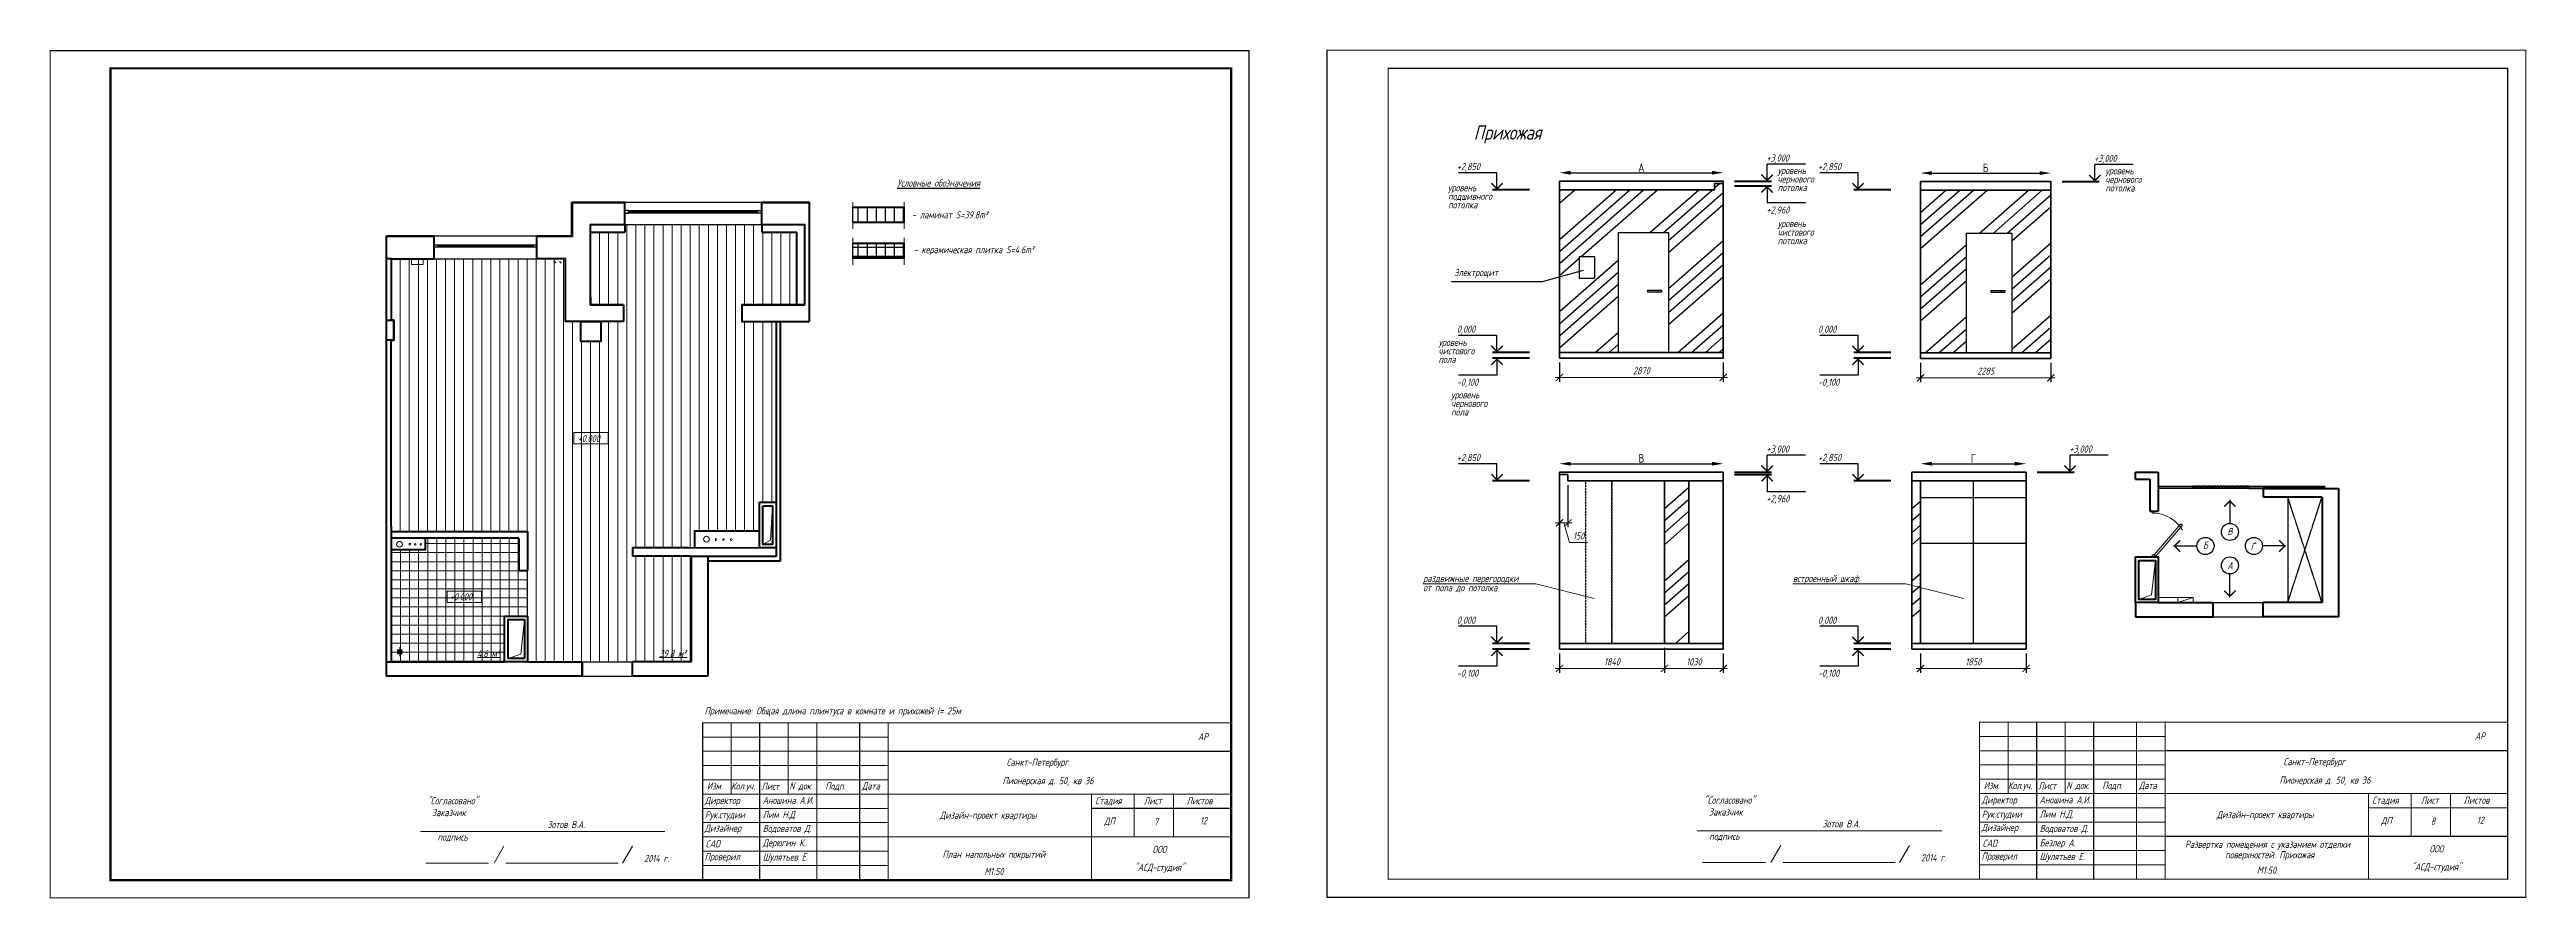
# Model space of a CAD drawing. Header units: millimetres. Extents: x 653176 to 972033, y 753746 to 925850.
# Drawn here: x 832256 to 875644, y 780229 to 795109 of the extents above; entities that cross this region are included whole.
import ezdxf
from ezdxf.enums import TextEntityAlignment as Align

# ---------------------------------------------------------------- set-up
doc = ezdxf.new("R2010")
doc.units = ezdxf.units.MM
doc.header["$LTSCALE"] = 10
for name, pattern in [('HIDDEN', [0.375, 0.25, -0.125]), ('HIDDEN2', [0.1875, 0.125, -0.0625]), ('Воздушная', [3.96875, 2.38125, -1.5875])]:
    doc.linetypes.add(name, pattern=pattern)
doc.layers.get('0').update_dxf_attribs({"color": 65, "lineweight": 25})
for name, color, linetype, lineweight in [('A-FLOR-OVHD', 8, 'Воздушная', 18), ('AL', 7, 'Continuous', 30), ('stamp', 253, 'Continuous', 18), ('wall', 95, 'Continuous', 60), ('двери', 202, 'Continuous', 9), ('МЕБ', 255, 'Continuous', 20), ('мебель_Ном_пера__1_Pen_No__1', 7, 'Continuous', 13), ('проем', 252, 'Continuous', 13), ('размh150', 7, 'Continuous', 9), ('размеры', 250, 'Continuous', 0), ('Стены', 7, 'Continuous', 25), ('Текст', 132, 'Continuous', 25), ('ТЕКСТ1', 90, 'Continuous', 25), ('штрих', 22, 'Continuous', 0)]:
    doc.layers.add(name, color=color, linetype=linetype, lineweight=lineweight)
doc.layers.add('Mebel', color=7, linetype='Continuous')
doc.layers.add('Мебель', color=7, linetype='Continuous')
doc.styles.add('ISOCP', font='isocp')
doc.styles.add('ГОСТ тип А', font='gost_a.shx', dxfattribs={"oblique": 15, "height": 125})
doc.dimstyles.new('T30-90', dxfattribs={"dimtxt": 90, "dimasz": 200, "dimexe": 30, "dimexo": 0, "dimgap": 15, "dimtad": 1, "dimdec": 0, "dimzin": 12, "dimdsep": 46, "dimtxsty": 'ISOCP', "dimcen": 0, "dimse1": 1, "dimse2": 1, "dimclrt": 5, "dimadec": 0, "dimazin": 0, "dimtfac": 1.666667, "dimtdec": 0, "dimtmove": 0, "dimatfit": 3, "dimldrblk": 'ARCHTICK', "dimfxl": 1, "dimtolj": 1, "dimtzin": 4, "dimarcsym": 0})
doc.dimstyles.new('ГОСТ тип А', dxfattribs={"dimtxt": 125, "dimasz": 125, "dimexe": 75, "dimexo": 75, "dimgap": 50, "dimtad": 1, "dimdec": 0, "dimrnd": 5, "dimtxsty": 'ГОСТ тип А', "dimblk": 'ARCHTICK', "dimcen": 50, "dimdle": 75, "dimadec": 0, "dimazin": 0, "dimtfac": 1, "dimtdec": 0, "dimtmove": 1, "dimatfit": 2, "dimfxl": 1, "dimlwd": 9, "dimarcsym": 0})

msp = doc.modelspace()

# ---------------------------------------------------------------- texts
at = {"layer": 'stamp', "style": 'ГОСТ тип А', "oblique": 15}
for s, p in [('раздвижные перегородки', (856316.5, 785776.1)), ('встроенный шкаф', (862793.8, 785776.1)), ('от пола до потолка', (856316.5, 785613.8)), ('Директор', (843734.6, 781884.1)), ('Изм.', (843770.5, 782139.1)), ('Кол.уч.', (844195, 782139.1)), ('Лист', (844724.2, 782133)), ('N док.', (845214.6, 782139.1)), ('Подп.', (845845.5, 782139.1)), ('Дата', (846486.1, 782139.1)), ('Стадия', (850574.4, 781879.1)), ('Лист', (851425.5, 781879.1)), ('Листов', (852173, 781879.1)), ('Директор', (866102.9, 781894.1)), ('Изм.', (866138.8, 782149.1)), ('Кол.уч.', (866563.3, 782149.1)), ('Лист', (867092.5, 782143)), ('N док.', (867583, 782149.1)), ('Подп.', (868213.8, 782149.1)), ('Дата', (868854.4, 782149.1)), ('Стадия', (872942.7, 781889.1)), ('Лист', (873793.8, 781889.1)), ('Листов', (874541.3, 781889.1)), ('Дизайнер', (843730.4, 781399.7)), ('Рук.студии', (843734.6, 781634.1)), ('Лим Н.Д.', (844745.8, 781636.5)), ('Водоватов Д.', (844748.5, 781393.3)), ('Дизайнер', (866098.8, 781409.7)), ('Рук.студии', (866102.9, 781644.1)), ('Лим Н.Д.', (867114.1, 781646.5)), ('Водоватов Д.', (867116.8, 781393.3)), ('подпись', (839051.1, 781243.7)), ('Проверил', (843730.4, 780899.7)), ('CAD', (843745.2, 781125.8)), ('Дерюгин К.', (844748.5, 781143.3)), ('Шулятьев Е.', (844748.5, 780893.3)), ('подпись', (861327.4, 781256.5)), ('Проверил', (866098.8, 780909.7)), ('CAD', (866113.5, 781135.8)), ('Безлер А.', (867116.8, 781143.3)), ('Шулятьев Е.', (867116.8, 780903.3))]:
    msp.add_text(s, height=125, dxfattribs=at).set_placement(p)
for s, p in [('АР', (852461.2, 783066.3)), ('АР', (874829.5, 783076.3)), ('Пионерская д. 50, кв 36 ', (849779, 782278)), ('Санкт-Петербург', (849560.8, 782601.3)), ('Пионерская д. 50, кв 36 ', (872147.3, 782288)), ('Санкт-Петербург', (871929.1, 782611.3)), ('ДП', (850823.5, 781573.3)), ('7', (851638.5, 781573.3)), ('12', (852467.5, 781591.5)), ('ДП', (873191.8, 781583.3)), ('8', (874006.8, 781583.3)), ('12', (874835.8, 781601.5))]:
    msp.add_text(s, height=125, dxfattribs=at).set_placement(p, align=Align.MIDDLE)
at = {"layer": 'stamp', "lineweight": 25, "style": 'ГОСТ тип А', "oblique": 15}
for p in [(844745.8, 781886.5), (867114.1, 781896.5)]:
    msp.add_text('Аношина А.И.', height=125, dxfattribs=at).set_placement(p)
at = {"layer": 'stamp', "style": 'ГОСТ тип А', "oblique": 15}
for s, p in [('Дизайн-проект квартиры', (848698.2, 781626.6)), ('Дизайн-проект квартиры', (871066.5, 781636.6)), ('План напольных покрытий', (848797.3, 780941.3)), ('ООО', (851698.5, 781027)), ('ООО', (851698.5, 781027)), ('Развертка помещения с указанием отделки', (871108.7, 781116.2)), (' поверхностей. Прихожая', (871113.7, 780932.7)), ('ООО', (874066.8, 781037)), ('ООО', (874066.8, 781037)), ('М1:50', (848797.3, 780639.4)), ('"АСД-студия"', (851698.5, 780712)), ('"АСД-студия"', (851698.5, 780712)), ('М1:50', (871089.6, 780661.5)), ('"АСД-студия"', (874066.8, 780722)), ('"АСД-студия"', (874066.8, 780722))]:
    msp.add_text(s, height=125, dxfattribs=at).set_placement(p, align=Align.CENTER)
at = {"layer": 'размh150', "style": 'ГОСТ тип А', "oblique": 15}
for s, p in [('+0.000', (841506.9, 788228.2)), ('+0.000', (839266.4, 785455.3)), ('4.6 м²', (839747.1, 784459.8)), ('39.8 м²', (842937.1, 784459.8)), ('Примечание: Общая длина плинтуса в комнате и прихожей l= 25м', (843729.3, 783455.7))]:
    msp.add_text(s, height=125, dxfattribs=at).set_placement(p)
at = {"layer": 'размеры', "linetype": 'Continuous', "lineweight": 25, "style": 'ГОСТ тип А', "oblique": 15}
for s, p in [('+3,000', (862329.8, 793144.4)), ('+3,000', (868070.4, 793137.9)), ('+2,850', (856907.7, 792994.4)), ('+2,850', (863233.4, 792994.4)), ('+2,960', (862329.8, 792234.4)), ('0,000', (856907.7, 790144.4)), ('0,000', (863233.4, 790144.4)), ('-0,100', (856907.7, 789214.4)), ('-0,100', (863233.4, 789214.4)), ('+2,850', (856907.7, 787894.4)), ('+3,000', (862329.8, 788044.4)), ('+2,850', (863233.4, 787894.4)), ('+3,000', (867635.4, 788044.4)), ('+2,960', (862329.8, 787174.4)), ('0,000', (856907.7, 785044.4)), ('0,000', (863233.4, 785044.4)), ('-0,100', (856907.7, 784114.4)), ('-0,100', (863233.4, 784114.4))]:
    msp.add_text(s, height=125, dxfattribs=at).set_placement(p)
at = {"layer": 'размеры', "color": 7, "lineweight": 25, "char_height": 125, "attachment_point": 1, "style": 'ГОСТ тип А'}
for s, insert in [('В', (870405.9, 786724.3)), ('Б', (869978.1, 786485.4)), ('Г', (870812.9, 786462.9)), ('А', (870405.9, 786126.7))]:
    msp.add_mtext_dynamic_manual_height_columns(s, width=247.374, gutter_width=625, heights=[0], dxfattribs=dict(at, insert=insert))
at = {"layer": 'Стены', "lineweight": 25, "attachment_point": 1, "style": 'ГОСТ тип А'}
for s, insert, char_height in [('Прихожая', (857203.8, 793779.1), 250), ('уровень', (856753.8, 792749.1), 125), ('уровень', (862527.2, 793051.8), 125), ('потолка', (862527.2, 792751.8), 125), ('чернового', (862527.2, 792901.8), 125), ('уровень', (868267.8, 793045.3), 125), ('потолка', (868267.8, 792745.3), 125), ('чернового', (868267.8, 792895.3), 125), ('подшивного', (856753.8, 792599.1), 125), ('потолка', (856753.8, 792449.1), 125), ('уровень', (862527.2, 792120.7), 125), ('чистового ', (862527.2, 791970.7), 125), ('потолка', (862527.2, 791820.7), 125), ('Электрощит', (856859.1, 791262.2), 125), ('уровень', (856585.3, 790040.4), 125), ('пола', (856585.3, 789740.4), 125), ('чистового', (856585.3, 789890.4), 125), ('уровень', (856806.7, 789118.9), 125), ('чернового', (856806.7, 788968.9), 125), ('пола', (856806.7, 788818.9), 125)]:
    msp.add_mtext_dynamic_manual_height_columns(s, width=5158.841, gutter_width=750, heights=[0], dxfattribs=dict(at, insert=insert, char_height=char_height))
at = {"layer": 'Текст', "ltscale": 200, "char_height": 125, "attachment_point": 5, "style": 'ГОСТ тип А'}
for s, insert in [('  "Согласовано"\\PЗаказчик\\P                                               ^I^I^I^I^I^I^I^I       Зотов В.А.', (839250.1, 781734.2)), ('  "Согласовано"\\PЗаказчик\\P                                            ^I^I^I^I^I^I^I^I^I        Зотов В.А.', (861618.4, 781745.3)), ('{\\Fgost_a|c238;20}14{\\Fgost_a|c238; }г{\\Fgost_a|c238;.}', (842890.2, 780932.5)), ('{\\Fgost_a|c238;20}14{\\Fgost_a|c238; }г{\\Fgost_a|c238;.}', (865258.5, 780942.5))]:
    msp.add_mtext(s, dxfattribs=dict(at, insert=insert))
at = {"layer": 'ТЕКСТ1', "ltscale": 200, "char_height": 125, "attachment_point": 5, "style": 'ГОСТ тип А'}
for s, insert in [('{\\LУсловные обозначения}', (847829.6, 792769)), ('- ламинат S=39.8m²', (848024, 792211)), ('- керамическая плитка S=4.6m²', (848442.9, 791584.4))]:
    msp.add_mtext(s, dxfattribs=dict(at, insert=insert))

# ---------------------------------------------------------------- blocks, each defined once
blk = doc.blocks.new('трубы')
at = {"layer": 'проем'}
for centre, radius in [((360852, 904012), 50), ((366230, 904101), 50), ((366396, 904094), 16), ((366526, 904094), 12.5), ((366664, 904094), 16)]:
    blk.add_circle(centre, radius, dxfattribs=at)
blk = doc.blocks.new('дверь')
at = {"layer": 'двери'}
for points in [[(563764, 910696), (563734, 910696), (563734, 910661), (563764, 910661)], [(564498, 910655), (563953, 910190), (563977, 910163), (564521, 910628)], [(564534, 910691), (564498, 910691), (564498, 910655), (564534, 910655)]]:
    blk.add_lwpolyline(points, close=True, dxfattribs=at)
blk.add_arc((564389, 910696), 626, 183.2052, 238.7851, dxfattribs=at)
blk = doc.blocks.new('_ARCHTICK')
at = {"color": 0, "linetype": 'ByBlock', "ltscale": 50, "const_width": 0.15}
blk.add_lwpolyline([(-0.5, -0.5), (0.5, 0.5)], dxfattribs=at)
blk = doc.blocks.new('*D760')
at = {"layer": 'Defpoints', "color": 0, "lineweight": 90, "transparency": 16777216}
for p in [(865029, 784599), (866879, 784599), (866879, 784261)]:
    blk.add_point(p, dxfattribs=at)
at = {"layer": 'размh150', "color": 0, "lineweight": -2, "transparency": 16777216}
for p, q in [((865029, 784524), (865029, 784186)), ((866879, 784524), (866879, 784186))]:
    blk.add_line(p, q, dxfattribs=at)
at = {"layer": 'размh150', "color": 0, "lineweight": 9, "transparency": 16777216}
blk.add_line((864954, 784261), (866954, 784261), dxfattribs=at)
at = {"layer": 'размh150', "color": 0, "lineweight": 9, "transparency": 16777216, "xscale": 125, "yscale": 125, "zscale": 125, "rotation": 180}
blk.add_blockref('_ARCHTICK', (865029, 784261), dxfattribs=at)
at = {"layer": 'размh150', "color": 0, "lineweight": 9, "transparency": 16777216, "xscale": 125, "yscale": 125, "zscale": 125}
blk.add_blockref('_ARCHTICK', (866879, 784261), dxfattribs=at)
at = {"layer": 'размh150', "color": 0, "lineweight": 25, "transparency": 16777216, "insert": (865954, 784379), "char_height": 125, "attachment_point": 5, "style": 'ГОСТ тип А'}
blk.add_mtext('1850', dxfattribs=at)
blk = doc.blocks.new('*D761')
at = {"layer": 'Defpoints', "color": 0, "lineweight": 90, "transparency": 16777216}
for p in [(858704, 789699), (861574, 789699), (861574, 789361)]:
    blk.add_point(p, dxfattribs=at)
at = {"layer": 'размh150', "color": 0, "lineweight": 9, "transparency": 16777216}
blk.add_line((858629, 789361), (861649, 789361), dxfattribs=at)
at = {"layer": 'размh150', "color": 0, "lineweight": -2, "transparency": 16777216}
for p, q in [((858704, 789624), (858704, 789286)), ((861574, 789624), (861574, 789286))]:
    blk.add_line(p, q, dxfattribs=at)
at = {"layer": 'размh150', "color": 0, "lineweight": 9, "transparency": 16777216, "xscale": 125, "yscale": 125, "zscale": 125, "rotation": 180}
blk.add_blockref('_ARCHTICK', (858704, 789361), dxfattribs=at)
at = {"layer": 'размh150', "color": 0, "lineweight": 9, "transparency": 16777216, "xscale": 125, "yscale": 125, "zscale": 125}
blk.add_blockref('_ARCHTICK', (861574, 789361), dxfattribs=at)
at = {"layer": 'размh150', "color": 0, "lineweight": 25, "transparency": 16777216, "insert": (860139, 789479), "char_height": 125, "attachment_point": 5, "style": 'ГОСТ тип А'}
blk.add_mtext('2870', dxfattribs=at)
blk = doc.blocks.new('*D762')
at = {"layer": 'Defpoints', "color": 0, "lineweight": 90, "transparency": 16777216}
for p in [(865029, 789693), (867314, 789693), (867314, 789355)]:
    blk.add_point(p, dxfattribs=at)
at = {"layer": 'размh150', "color": 0, "lineweight": 9, "transparency": 16777216}
blk.add_line((864954, 789355), (867389, 789355), dxfattribs=at)
at = {"layer": 'размh150', "color": 0, "lineweight": -2, "transparency": 16777216}
for p, q in [((865029, 789618), (865029, 789280)), ((867314, 789618), (867314, 789280))]:
    blk.add_line(p, q, dxfattribs=at)
at = {"layer": 'размh150', "color": 0, "lineweight": 9, "transparency": 16777216, "xscale": 125, "yscale": 125, "zscale": 125, "rotation": 180}
blk.add_blockref('_ARCHTICK', (865029, 789355), dxfattribs=at)
at = {"layer": 'размh150', "color": 0, "lineweight": 9, "transparency": 16777216, "xscale": 125, "yscale": 125, "zscale": 125}
blk.add_blockref('_ARCHTICK', (867314, 789355), dxfattribs=at)
at = {"layer": 'размh150', "color": 0, "lineweight": 25, "transparency": 16777216, "insert": (866172, 789473), "char_height": 125, "attachment_point": 5, "style": 'ГОСТ тип А'}
blk.add_mtext('2285', dxfattribs=at)
blk = doc.blocks.new('*D763')
at = {"layer": 'Defpoints', "color": 0, "lineweight": 90, "transparency": 16777216}
for p in [(858704, 784599), (860544, 784699), (860544, 784261)]:
    blk.add_point(p, dxfattribs=at)
at = {"layer": 'размh150', "color": 0, "lineweight": -2, "transparency": 16777216}
for p, q in [((858704, 784524), (858704, 784186)), ((860544, 784624), (860544, 784186))]:
    blk.add_line(p, q, dxfattribs=at)
at = {"layer": 'размh150', "color": 0, "lineweight": 9, "transparency": 16777216}
blk.add_line((858629, 784261), (860619, 784261), dxfattribs=at)
at = {"layer": 'размh150', "color": 0, "lineweight": 9, "transparency": 16777216, "xscale": 125, "yscale": 125, "zscale": 125, "rotation": 180}
blk.add_blockref('_ARCHTICK', (858704, 784261), dxfattribs=at)
at = {"layer": 'размh150', "color": 0, "lineweight": 9, "transparency": 16777216, "xscale": 125, "yscale": 125, "zscale": 125}
blk.add_blockref('_ARCHTICK', (860544, 784261), dxfattribs=at)
at = {"layer": 'размh150', "color": 0, "lineweight": 25, "transparency": 16777216, "insert": (859624, 784379), "char_height": 125, "attachment_point": 5, "style": 'ГОСТ тип А'}
blk.add_mtext('1840', dxfattribs=at)
blk = doc.blocks.new('*D764')
at = {"layer": 'Defpoints', "color": 0, "lineweight": 90, "transparency": 16777216}
for p in [(860544, 784599), (861574, 784599), (861574, 784261)]:
    blk.add_point(p, dxfattribs=at)
at = {"layer": 'размh150', "color": 0, "lineweight": -2, "transparency": 16777216}
for p, q in [((860544, 784524), (860544, 784186)), ((861574, 784524), (861574, 784186))]:
    blk.add_line(p, q, dxfattribs=at)
at = {"layer": 'размh150', "color": 0, "lineweight": 9, "transparency": 16777216}
blk.add_line((860469, 784261), (861649, 784261), dxfattribs=at)
at = {"layer": 'размh150', "color": 0, "lineweight": 9, "transparency": 16777216, "xscale": 125, "yscale": 125, "zscale": 125, "rotation": 180}
blk.add_blockref('_ARCHTICK', (860544, 784261), dxfattribs=at)
at = {"layer": 'размh150', "color": 0, "lineweight": 9, "transparency": 16777216, "xscale": 125, "yscale": 125, "zscale": 125}
blk.add_blockref('_ARCHTICK', (861574, 784261), dxfattribs=at)
at = {"layer": 'размh150', "color": 0, "lineweight": 25, "transparency": 16777216, "insert": (861059, 784377), "char_height": 125, "attachment_point": 5, "style": 'ГОСТ тип А'}
blk.add_mtext('1030', dxfattribs=at)
blk = doc.blocks.new('*D743')
at = {"layer": 'Defpoints', "color": 0, "lineweight": 90, "transparency": 16777216}
for p in [(858704, 792799), (861574, 792949), (861574, 792799)]:
    blk.add_point(p, dxfattribs=at)
at = {"layer": 'размеры', "color": 0, "lineweight": -2, "transparency": 16777216}
blk.add_line((858904, 792949), (861374, 792949), dxfattribs=at)
at = {"layer": 'размеры', "color": 0, "lineweight": 90, "transparency": 16777216}
for points in [[(858904, 792983), (858904, 792916), (858704, 792949)], [(861374, 792983), (861374, 792916), (861574, 792949)]]:
    blk.add_solid(points, dxfattribs=at)
at = {"layer": 'размеры', "color": 7, "lineweight": 25, "transparency": 16777216, "insert": (860139, 793039), "char_height": 150, "attachment_point": 5, "style": 'ISOCP'}
blk.add_mtext('\\A1;{\\Fgost_a|c204;А}', dxfattribs=at)
blk = doc.blocks.new('*D744')
at = {"layer": 'Defpoints', "color": 0, "lineweight": 90, "transparency": 16777216}
for p in [(865029, 792793), (867314, 792943), (867314, 792793)]:
    blk.add_point(p, dxfattribs=at)
at = {"layer": 'размеры', "color": 0, "lineweight": -2, "transparency": 16777216}
blk.add_line((865229, 792943), (867114, 792943), dxfattribs=at)
at = {"layer": 'размеры', "color": 0, "lineweight": 90, "transparency": 16777216}
for points in [[(865229, 792976), (865229, 792910), (865029, 792943)], [(867114, 792976), (867114, 792910), (867314, 792943)]]:
    blk.add_solid(points, dxfattribs=at)
at = {"layer": 'размеры', "color": 7, "lineweight": 25, "transparency": 16777216, "insert": (866172, 793036), "char_height": 150, "attachment_point": 5, "style": 'ISOCP'}
blk.add_mtext('\\A1;{\\Fgost_a|c204;Б}', dxfattribs=at)
blk = doc.blocks.new('*D745')
at = {"layer": 'Defpoints', "color": 0, "lineweight": 90, "transparency": 16777216}
for p in [(865029, 787699), (866879, 787849), (866879, 787699)]:
    blk.add_point(p, dxfattribs=at)
at = {"layer": 'размеры', "color": 0, "lineweight": -2, "transparency": 16777216}
blk.add_line((865229, 787849), (866679, 787849), dxfattribs=at)
at = {"layer": 'размеры', "color": 0, "lineweight": 90, "transparency": 16777216}
for points in [[(865229, 787883), (865229, 787816), (865029, 787849)], [(866679, 787883), (866679, 787816), (866879, 787849)]]:
    blk.add_solid(points, dxfattribs=at)
at = {"layer": 'размеры', "color": 7, "lineweight": 25, "transparency": 16777216, "insert": (865954, 787939), "char_height": 150, "attachment_point": 5, "style": 'ISOCP'}
blk.add_mtext('\\A1;{\\Fgost_a|c204;Г}', dxfattribs=at)
blk = doc.blocks.new('*D746')
at = {"layer": 'Defpoints', "color": 0, "lineweight": 90, "transparency": 16777216}
for p in [(858704, 787699), (861574, 787849), (861574, 787699)]:
    blk.add_point(p, dxfattribs=at)
at = {"layer": 'размеры', "color": 0, "lineweight": -2, "transparency": 16777216}
blk.add_line((858904, 787849), (861374, 787849), dxfattribs=at)
at = {"layer": 'размеры', "color": 0, "lineweight": 90, "transparency": 16777216}
for points in [[(858904, 787883), (858904, 787816), (858704, 787849)], [(861374, 787883), (861374, 787816), (861574, 787849)]]:
    blk.add_solid(points, dxfattribs=at)
at = {"layer": 'размеры', "color": 7, "lineweight": 25, "transparency": 16777216, "insert": (860139, 787945), "char_height": 150, "attachment_point": 5, "style": 'ISOCP'}
blk.add_mtext('\\A1;{\\Fgost_a|c204;В}', dxfattribs=at)
blk = doc.blocks.new('*D774')
at = {"layer": 'Defpoints', "color": 0, "lineweight": 90, "transparency": 16777216}
for p in [(858704, 787549), (858854, 787549), (858704, 786813)]:
    blk.add_point(p, dxfattribs=at)
at = {"layer": 'размеры', "color": 0, "lineweight": -2, "transparency": 16777216}
for p, q in [((858704, 787474), (858704, 786738)), ((858854, 787474), (858854, 786738))]:
    blk.add_line(p, q, dxfattribs=at)
at = {"layer": 'размеры', "color": 0, "lineweight": 9, "transparency": 16777216}
for p, q in [((858929, 786813), (858629, 786813)), ((858779, 786813), (858882, 786467)), ((858882, 786467), (859197, 786467))]:
    blk.add_line(p, q, dxfattribs=at)
at = {"layer": 'размеры', "color": 0, "lineweight": 9, "transparency": 16777216, "xscale": 125, "yscale": 125, "zscale": 125, "rotation": 180}
blk.add_blockref('_ARCHTICK', (858704, 786813), dxfattribs=at)
at = {"layer": 'размеры', "color": 0, "lineweight": 9, "transparency": 16777216, "xscale": 125, "yscale": 125, "zscale": 125}
blk.add_blockref('_ARCHTICK', (858854, 786813), dxfattribs=at)
at = {"layer": 'размеры', "color": 0, "lineweight": 25, "transparency": 16777216, "insert": (859040, 786583), "char_height": 125, "attachment_point": 5, "style": 'ГОСТ тип А'}
blk.add_mtext('150', dxfattribs=at)

# ---------------------------------------------------------------- dimensions: what is measured, and where the dimension line sits
at = {"layer": 'размh150', "lineweight": 25}
for base, p1, p2, picture, middle in [((861573.6, 789361.4), (858703.6, 789699.4), (861573.6, 789699.4), '*D761', (860138.6, 789479.5)), ((867314.3, 789354.9), (865029.3, 789692.9), (867314.3, 789692.9), '*D762', (866171.8, 789473)), ((860543.6, 784261.4), (858703.6, 784599.4), (860543.6, 784699.4), '*D763', (859623.6, 784379.5)), ((861573.6, 784261.4), (860543.6, 784599.4), (861573.6, 784599.4), '*D764', (861058.6, 784376.8)), ((866879.3, 784261.4), (865029.3, 784599.4), (866879.3, 784599.4), '*D760', (865954.3, 784379.5))]:
    dim = msp.add_linear_dim(base=base, p1=p1, p2=p2, dimstyle='ГОСТ тип А', dxfattribs=at)
    dim.commit()
    dim.dimension.update_dxf_attribs({"geometry": picture, "text_midpoint": middle})
at = {"layer": 'размеры', "color": 7, "lineweight": 25}
for base, p1, p2, text, picture, middle in [((861573.6, 792949.4), (858703.6, 792799.4), (861573.6, 792799.4), '{\\Fgost_a|c204;А}', '*D743', (860138.6, 793039.4)), ((867314.3, 792942.9), (865029.3, 792792.9), (867314.3, 792792.9), '{\\Fgost_a|c204;Б}', '*D744', (866171.8, 793036.3)), ((861573.6, 787849.4), (858703.6, 787699.4), (861573.6, 787699.4), '{\\Fgost_a|c204;В}', '*D746', (860138.6, 787945)), ((866879.3, 787849.4), (865029.3, 787699.4), (866879.3, 787699.4), '{\\Fgost_a|c204;Г}', '*D745', (865954.3, 787939.4))]:
    dim = msp.add_linear_dim(base=base, p1=p1, p2=p2, text=text, dimstyle='T30-90', override={"dimtxt": 150, "dimclrt": 7}, dxfattribs=at)
    dim.commit()
    dim.dimension.update_dxf_attribs({"geometry": picture, "text_midpoint": middle})
at = {"layer": 'размеры', "lineweight": 25}
dim = msp.add_linear_dim(base=(858703.6, 786813.5), p1=(858853.6, 787549.4), p2=(858703.6, 787549.4), dimstyle='ГОСТ тип А', override={"dimfxl": 2}, dxfattribs=at)
dim.commit()
dim.dimension.update_dxf_attribs({"geometry": '*D774', "text_midpoint": (858932.5, 786582.6)})

# ---------------------------------------------------------------- hatches: boundary and pattern name
h = msp.add_hatch()
h.set_pattern_fill('ANSI31', color=252, scale=50, angle=45)
h.set_pattern_definition([(90, (158717.23, -36077.95), (-158.75, 1e-14), [])])
h.paths.add_polyline_path([(846327.5, 792343.3), (847224, 792343.3), (847224, 792079.8), (846327.5, 792079.8)])
h = msp.add_hatch()
h.set_pattern_fill('ANSI37', color=252, scale=50, angle=45)
h.set_pattern_definition([(90, (158717.23, -36077.95), (-158.75, 1e-14), []), (180, (158717.23, -36077.95), (-1e-14, -158.75), [])])
h.paths.add_polyline_path([(846327.5, 791716.2), (847224, 791716.2), (847224, 791452.7), (846327.5, 791452.7)])
at = {"layer": 'размеры', "lineweight": 25, "ltscale": 50}
h = msp.add_hatch(dxfattribs=at)
h.set_pattern_fill('ANSI34', color=252, scale=50, angle=356.18274)
h.paths.add_polyline_path([(859733.6, 789799.4), (859733.6, 791899.4), (860613.6, 791899.4), (860613.6, 789799.4), (861573.6, 789799.4), (861573.6, 792759.4), (861423.6, 792759.4), (861423.6, 792649.4), (858703.6, 792649.4), (858703.6, 789799.4)])
h.paths.add_polyline_path([(859048.6, 791099.4), (859048.6, 791479.4), (859318.6, 791479.4), (859318.6, 791099.4)])
h = msp.add_hatch(dxfattribs=at)
h.set_pattern_fill('ANSI34', color=252, scale=50, angle=356.18274)
h.paths.add_polyline_path([(865829.3, 789792.9), (865829.3, 791892.9), (866629.3, 791892.9), (866629.3, 789792.9), (867314.3, 789792.9), (867314.3, 792642.9), (865029.3, 792642.9), (865029.3, 789792.9)])
h = msp.add_hatch(dxfattribs=at)
h.set_pattern_fill('ANSI34', color=252, scale=50, angle=356.18274)
h.paths.add_polyline_path([(860543.6, 787549.4), (860973.6, 787549.4), (860973.6, 784699.4), (860543.6, 784699.4)])
h = msp.add_hatch(dxfattribs=at)
h.set_pattern_fill('ANSI34', color=252, scale=50, angle=356.18274)
h.set_pattern_definition([(41.18274, (4335.7, -1e-10), (-627.1857, 716.8642), []), (41.18274, (4559.7, -14.9), (-627.1857, 716.8642), []), (41.18274, (4783.7, -29.9), (-627.1857, 716.8642), []), (41.18274, (5007.7, -44.8), (-627.1857, 716.8642), [])])
h.paths.add_polyline_path([(864879.3, 787549.4), (865029.3, 787549.4), (865029.3, 784699.4), (864879.3, 784699.4)])
at = {"layer": 'штрих'}
h = msp.add_hatch(dxfattribs=at)
h.set_pattern_fill('ANSI31', color=252, scale=50, angle=45)
h.set_pattern_definition([(90, (839668.24, 787797.27), (-158.75, 1e-14), [])])
h.paths.add_polyline_path([(843497.2, 784378.1), (842467.2, 784378.1), (842467.2, 784378.6), (841587.2, 784378.6), (841587.2, 784378.1), (840627.2, 784378.1), (840627.2, 786662.5), (838237.3, 786662.5), (838237.2, 790013.1), (838287.2, 790013.1), (838287.2, 790363.1), (838247.2, 790363.1), (838248.2, 791443.1), (841292.2, 791443.1), (841292.2, 790343.1), (841562.2, 790343.1), (841562.2, 789993.1), (841912.2, 789993.1), (841912.2, 790343.1), (842312.2, 790343.1), (842312.2, 790632.1), (841732.2, 790632.1), (841732.2, 791907.1), (842332.2, 791907.1), (842332.2, 792043.1), (844732.2, 792043.1), (844732.2, 791907.1), (845346.2, 791907.1), (845346.2, 790632.1), (844382.2, 790632.1), (844382.2, 790343.1), (844982.2, 790343.1), (844982.2, 787173.1), (844692.2, 787173.1), (844692.2, 786673.4), (843557.8, 786673.4), (843557.8, 786378), (842467.2, 786378.1), (842467.2, 786228.1), (843497.2, 786228.1)])
h = msp.add_hatch(dxfattribs=at)
h.set_pattern_fill('ANSI37', color=252, scale=50, angle=45)
h.set_pattern_definition([(90, (839038.39, 784862.02), (-158.75, 1e-14), []), (180, (839038.39, 784862.02), (-1e-14, -158.75), [])])
h.paths.add_polyline_path([(840478.6, 786542.5), (838837.4, 786542.3), (838837.4, 786342.5), (838238.2, 786342.5), (838238.2, 784379.1), (840227.2, 784379.1), (840227.2, 785178.1), (840627.2, 785178.2), (840626.9, 785978.2), (840478.6, 785978.2)])

# ---------------------------------------------------------------- linework, layer by layer
at = {"color": 7}
msp.add_line((866445.1, 790885), (866445.1, 790851.9), dxfattribs=at)
msp.add_lwpolyline([(866508, 790851.9), (866268.2, 790851.9), (866268.2, 790885), (866508, 790885)], close=True, dxfattribs=at)
at = {"layer": 'A-FLOR-OVHD', "linetype": 'HIDDEN', "lineweight": 9}
for p, q in [((869192.9, 787457.7), (872123.6, 787457.7)), ((869192.9, 787437.7), (872123.6, 787437.7)), ((869192.9, 787437.7), (872123.6, 787437.7)), ((871033, 787415), (869192.9, 787416.1))]:
    msp.add_line(p, q, dxfattribs=at)
at = {"layer": 'A-FLOR-OVHD'}
for centre in [(841107.6, 791383.1), (841107.6, 791382.1), (841203.2, 791383.1), (841203.2, 791382.1)]:
    msp.add_circle(centre, 12.5, dxfattribs=at)
at = {"layer": 'AL', "color": 7, "const_width": 20}
for points in [[(832265.5, 795089.1), (853265.5, 795089.1), (853265.5, 780239.1), (832265.5, 780239.1), (832265.5, 795089.1)], [(854633.8, 795099.1), (875633.8, 795099.1), (875633.8, 780249.1), (854633.8, 780249.1), (854633.8, 795099.1)]]:
    msp.add_lwpolyline(points, dxfattribs=at)
for points in [[(833315.5, 794789.1), (852965.5, 794789.1), (852965.5, 780539.1), (833315.5, 780539.1)], [(833325.5, 794779.1), (852955.5, 794779.1), (852955.5, 780549.1), (833325.5, 780549.1)], [(833335.5, 794769.1), (852945.5, 794769.1), (852945.5, 780559.1), (833335.5, 780559.1)], [(855703.8, 794779.1), (875313.8, 794779.1), (875313.8, 780569.1), (855703.8, 780569.1)]]:
    msp.add_lwpolyline(points, close=True, dxfattribs=at)
at = {"layer": 'Defpoints'}
for points in [[(846327.5, 792343.3), (847224, 792343.3), (847224, 792079.8), (846327.5, 792079.8)], [(846327.5, 791716.2), (847224, 791716.2), (847224, 791452.7), (846327.5, 791452.7)]]:
    msp.add_lwpolyline(points, close=True, dxfattribs=at)
at = {"layer": 'Mebel', "linetype": 'ByBlock'}
for p, q in [((838237.2, 789052.5), (838237.2, 789157.5)), ((838237.2, 789052.5), (838237.2, 787612.5)), ((838237.3, 786692.5), (838237.2, 787612.4)), ((844982.4, 787885.8), (844982.4, 787285.8))]:
    msp.add_line(p, q, dxfattribs=at)
at = {"layer": 'Mebel', "linetype": 'Continuous', "ltscale": 0.7}
msp.add_line((840627.2, 785178.1), (840626.9, 785978.2), dxfattribs=at)
at = {"layer": 'stamp'}
for p, q in [((846945.5, 783059.1), (843695.5, 783059.1)), ((846945.5, 782809.1), (843695.5, 782809.1)), ((869313.8, 783069.1), (866063.8, 783069.1)), ((869313.8, 782819.1), (866063.8, 782819.1)), ((846945.5, 782559.1), (843695.5, 782559.1)), ((869313.8, 782569.1), (866063.8, 782569.1)), ((846945.5, 781809.1), (843695.5, 781809.1)), ((846945.5, 781559.1), (843695.5, 781559.1)), ((869313.8, 781819.1), (866063.8, 781819.1)), ((869313.8, 781569.1), (866063.8, 781569.1)), ((846945.5, 781309.1), (843695.5, 781309.1)), ((846945.5, 781059.1), (843695.5, 781059.1)), ((869313.8, 781319.1), (866063.8, 781319.1)), ((869313.8, 781069.1), (866063.8, 781069.1)), ((846945.5, 780809.1), (843695.5, 780809.1)), ((869313.8, 780819.1), (866063.8, 780819.1))]:
    msp.add_line(p, q, dxfattribs=at)
for points in [[(852945.5, 783309.1, 20, 20, 0), (843695.5, 783309.1, 20, 20, 0), (843695.5, 780559.1, 0, 0, 0)], [(875313.8, 783319.1, 20, 20, 0), (866063.8, 783319.1, 20, 20, 0), (866063.8, 780569.1, 0, 0, 0)]]:
    msp.add_lwpolyline(points, format="xyseb", dxfattribs=at)
at = {"layer": 'stamp', "const_width": 20}
for points in [[(844195.5, 783309.1), (844195.5, 782059.1)], [(844695.5, 783309.1), (844695.5, 780559.1)], [(845195.5, 783309.1), (845195.5, 782059.1)], [(845695.5, 783309.1), (845695.5, 780559.1)], [(846445.5, 783309.1), (846445.5, 780559.1)], [(846945.5, 783309.1), (846945.5, 780559.1)], [(866563.8, 783319.1), (866563.8, 782069.1)], [(867063.8, 783319.1), (867063.8, 780569.1)], [(867563.8, 783319.1), (867563.8, 782069.1)], [(868063.8, 783319.1), (868063.8, 780569.1)], [(868813.8, 783319.1), (868813.8, 780569.1)], [(869313.8, 783319.1), (869313.8, 780569.1)], [(852945.5, 782809.1), (846945.5, 782809.1)], [(875313.8, 782819.1), (869313.8, 782819.1)], [(846945.5, 782309.1), (843695.5, 782309.1)], [(869313.8, 782319.1), (866063.8, 782319.1)], [(852945.5, 782059.1), (843695.5, 782059.1)], [(850509.1, 782059.1), (850509.1, 780559.1)], [(851254.3, 782059.1), (851254.3, 781309.1)], [(851945.5, 782059.1), (851945.5, 781309.1)], [(875313.8, 782069.1), (866063.8, 782069.1)], [(872877.4, 782069.1), (872877.4, 780569.1)], [(873622.6, 782069.1), (873622.6, 781319.1)], [(874313.8, 782069.1), (874313.8, 781319.1)], [(852945.5, 781809.1), (850509.1, 781809.1)], [(875313.8, 781819.1), (872877.4, 781819.1)], [(852945.5, 781309.1), (846945.5, 781309.1)], [(875313.8, 781319.1), (869313.8, 781319.1)]]:
    msp.add_lwpolyline(points, dxfattribs=at)
at = {"layer": 'stamp', "ltscale": 200}
for points in [[(838751.1, 781403.1), (843036.2, 781403.1)], [(861119.4, 781413.1), (865404.5, 781413.1)], [(838844.5, 780849.4), (839944.7, 780849.4)], [(840250, 780849.4), (842214.5, 780849.4)], [(861212.8, 780859.4), (862313, 780859.4)], [(862618.3, 780859.4), (864582.8, 780859.4)]]:
    msp.add_lwpolyline(points, dxfattribs=at)
at = {"layer": 'wall'}
for p, q in [((841402.2, 791843.1), (841402.2, 792433.1)), ((841402.2, 792433.1), (842332.2, 792433.1)), ((842332.2, 792043.1), (842332.2, 792433.1)), ((844732.2, 792433.1), (845562.2, 792433.1)), ((844732.2, 792043.1), (844732.2, 792433.1)), ((845562.2, 792433.1), (845562.2, 790343.1)), ((846327.5, 792343.3), (847224, 792343.3)), ((838992.2, 791443.1), (838992.2, 791843.1)), ((840792.2, 791443), (840792.2, 791843.1)), ((845346.2, 790632.1), (845346.2, 791907.1)), ((847224, 792079.8), (846327.5, 792079.8)), ((838248.2, 791443.1), (838158.2, 791443.1)), ((846327.5, 791716.2), (847224, 791716.2)), ((847224, 791452.7), (846327.5, 791452.7)), ((841732.2, 790768.1), (841732.2, 790632.1)), ((842312.2, 790632.1), (842312.2, 790343.1)), ((844982.2, 790343.1), (845562.2, 790343.1)), ((845062.2, 786148.1), (845062.2, 790343.1)), ((868793, 787699.4), (869193, 787699.4)), ((868793, 787579.4), (869044.3, 787579.4)), ((869044.3, 787579.4), (869044.3, 787015)), ((869193, 787699.4), (869192.6, 787015)), ((871033, 787415), (872353, 787415)), ((871033, 787415), (871033, 787265)), ((872063, 787265), (871033, 787265)), ((872063, 787265), (872063, 785415.9)), ((872353, 787415), (872353, 785165)), ((838237.2, 786753.1), (838238.2, 784379.1)), ((838237.3, 786662.5), (840627.3, 786662.5)), ((840627.3, 786662.5), (840626.9, 785978.2)), ((869044.3, 787015), (869192.6, 787015)), ((840478.6, 786542.5), (840478.6, 785978.2)), ((842467.2, 786378.1), (843441.3, 786378)), ((842467.2, 786378.1), (842467.2, 786228.1)), ((843497.2, 786228.1), (842467.2, 786228.1)), ((843497.2, 786228.1), (844977.2, 786228.1)), ((843787.2, 786228.1), (843787.2, 784128.1)), ((840478.6, 785978.2), (840626.9, 785978.2)), ((843787.2, 786148.1), (845062.2, 786148.1)), ((869193, 785415), (870153, 785415)), ((870153, 785164), (870153, 785415)), ((871033, 785165), (871033, 785416)), ((868793, 785164), (870153, 785164)), ((872353, 785165), (871033, 785165)), ((838158.2, 784379.1), (840227.2, 784379.1)), ((840627.2, 784378.1), (841587.2, 784378.1)), ((841587.2, 784127.1), (841587.2, 784378.1)), ((842467.2, 784128.1), (842467.2, 784379.1)), ((843787.2, 784128.1), (842467.2, 784128.1))]:
    msp.add_line(p, q, dxfattribs=at)
for points in [[(841587.2, 784378.1), (841587.2, 784128.1), (838158.2, 784128.1), (838158.2, 791843.1)], [(838158.2, 791843.1), (838990.2, 791843.1)], [(840792.2, 791843.1), (841402.2, 791843.1)], [(842312.2, 790632.1), (841732.2, 790632.1), (841732.2, 792043.1), (842332.2, 792043.1)], [(841732.2, 791907.1), (842332.2, 791907.1)], [(842332.2, 792043.1), (842332.2, 791907.1)], [(844732.2, 792043.1), (845482.2, 792043.1), (845482.2, 790632.1), (844382.2, 790632.1), (844382.2, 790343.1), (844982.2, 790343.1), (844982.2, 786228.1), (844982.2, 786228.1), (844982.2, 786228.1), (844982.2, 786228.1), (844982.2, 786228.1)], [(844732.2, 792043.1), (844732.2, 791907.1)], [(844732.2, 791907.1), (845346.2, 791907.1)], [(838237.2, 786753.1), (838237.2, 790013.1), (838287.2, 790013.1), (838287.2, 790363.1), (838247.2, 790363.1), (838247.2, 791443.1), (838992.2, 791443.1)], [(842312.2, 790343.1), (841292.2, 790343.1), (841292.2, 791443.1), (840792.2, 791443.1)], [(841732.2, 790632.1), (842312.2, 790632.1)], [(844382.2, 790632.1), (845482.2, 790632.1)], [(838158.2, 790363.1), (838287.2, 790363.1), (838287.2, 790013.1), (838158.2, 790013.1)], [(868793, 787579.4), (868793, 787699.4)], [(843557.8, 786378), (843557.8, 786673.4), (844692.2, 786673.4)], [(840478.6, 786542.5), (838837.4, 786542.5), (838837.4, 786342.5), (838237.2, 786342.5)], [(838837.4, 786542.5), (838237.3, 786542.3)], [(843441.3, 786378), (844692.2, 786373.1)], [(843497.2, 786228.1), (843497.2, 784378.1), (843497.2, 784378.1)], [(868793, 785415), (868793, 785164)], [(872063, 785415), (871033, 785415)], [(843497.2, 784378.1), (842467.2, 784378.1)]]:
    msp.add_lwpolyline(points, dxfattribs=at)
for points in [[(841562.2, 790343.1), (841912.2, 790343.1), (841912.2, 789993.1), (841562.2, 789993.1)], [(844692.2, 787173.1), (844982.2, 787173.1), (844982.2, 786373.1), (844692.2, 786373.1)], [(844752.2, 787113.1), (844922.2, 787113.1), (844922.2, 786433.1), (844752.2, 786433.1)], [(868793, 786215), (869193, 786215), (869193, 785415), (868793, 785415)], [(869143.9, 785471.6), (868853, 785471.6), (868853, 786154.7), (869143.9, 786154.7)], [(840227.2, 785178.1), (840627.2, 785178.1), (840627.2, 784378.1), (840227.2, 784378.1)], [(840578.1, 784434.7), (840287.2, 784434.7), (840287.2, 785117.8), (840578.1, 785117.8)]]:
    msp.add_lwpolyline(points, close=True, dxfattribs=at)
at = {"layer": 'МЕБ'}
for p, q in [((841912.2, 790278.1), (841912.2, 790278.1)), ((869193, 785415), (869193, 785505)), ((869193, 785505), (869808, 785505)), ((869808, 785505), (869808, 785415)), ((840627.2, 784378.1), (840627.2, 784468.1))]:
    msp.add_line(p, q, dxfattribs=at)
for points in [[(844922.2, 787113.1), (844885.1, 786507.2), (844752.2, 786433.1)], [(869143.9, 786154.7), (869074.3, 785551), (868853, 785471.6)], [(859312.8, 785485.6), (858292.4, 785746.1), (856316.5, 785746.1)], [(865790.1, 785485.6), (864769.7, 785746.1), (862793.8, 785746.1)], [(840578.1, 785117.8), (840508.6, 784514.2), (840287.2, 784434.7)]]:
    msp.add_lwpolyline(points, dxfattribs=at)
at = {"layer": 'Мебель', "color": 7, "linetype": 'HIDDEN'}
for p, q in [((870153, 785415), (871033, 785416)), ((870153, 785164), (871033, 785165)), ((841587.2, 784378.1), (842467.2, 784379.1)), ((841587.2, 784127.1), (842467.2, 784128.1))]:
    msp.add_line(p, q, dxfattribs=at)
at = {"layer": 'Мебель', "color": 7, "lineweight": 25}
for p, q in [((838351, 784595.8), (838433.3, 784513.4)), ((838351, 784513.4), (838433.4, 784595.8)), ((838392.2, 784631.1), (838392.2, 784478.2))]:
    msp.add_line(p, q, dxfattribs=at)
at = {"layer": 'Мебель', "color": 7, "linetype": 'HIDDEN', "ltscale": 0.5}
for points in [[(859623.5, 784699.4), (859623.5, 787549.4), (859163.5, 787549.4), (859163.5, 784699.4), (859623.5, 784699.4)], [(860543.6, 784909), (860543.6, 787549.4), (859623.5, 787549.4), (859623.5, 784699.4), (860543.6, 784699.4)], [(872063, 787265), (872063, 785415), (872063, 785415)]]:
    msp.add_lwpolyline(points, dxfattribs=at)
at = {"layer": 'Мебель', "linetype": 'HIDDEN2'}
for points in [[(869790.4, 787437.7), (870790.4, 787437.7), (870790.4, 787457.7), (869790.4, 787457.7), (869790.4, 787437.7)], [(870781.3, 787417.7), (871781.3, 787417.7), (871781.3, 787437.7), (870781.3, 787437.7), (870781.3, 787427.7)]]:
    msp.add_lwpolyline(points, dxfattribs=at)
at = {"layer": 'Мебель', "color": 7, "linetype": 'HIDDEN'}
msp.add_lwpolyline([(872063, 785415.9), (872063, 787265), (871463, 787265), (871463, 785415), (872063, 787265), (872063, 785415), (871463, 787265), (871463, 785415), (872063, 785415)], dxfattribs=at)
at = {"layer": 'Мебель', "color": 7, "lineweight": 25}
for radius in [38.2, 27.2]:
    msp.add_circle((838392.2, 784554.6), radius, dxfattribs=at)
at = {"layer": 'мебель_Ном_пера__1_Pen_No__1', "linetype": 'Continuous'}
for p, q in [((844665.6, 792287.6), (842398.8, 792287.6)), ((844665.6, 792271.7), (842398.8, 792271.7)), ((844665.6, 792259), (842398.8, 792259)), ((844665.6, 792243.1), (842398.8, 792243.1)), ((840725.6, 791643.1), (838992.2, 791643.1)), ((840725.6, 791687.6), (839058.8, 791687.6)), ((840725.6, 791671.7), (839058.8, 791671.7)), ((840725.6, 791659), (839058.8, 791659))]:
    msp.add_line(p, q, dxfattribs=at)
at = {"layer": 'проем', "lineweight": 30}
for p, q in [((842332.2, 792433.1), (844732.2, 792433.1)), ((838992.2, 791843.1), (840792.2, 791843.1)), ((842332.2, 792043.1), (844732.2, 792043.1)), ((838992.2, 791443.1), (840792.2, 791443.1))]:
    msp.add_line(p, q, dxfattribs=at)
at = {"layer": 'проем'}
msp.add_line((838992.2, 791823.1), (838156.2, 791823.1), dxfattribs=at)
for points in [[(840792.2, 791823.1), (841420.2, 791823.1), (841420.2, 792413.1), (842332.2, 792413.1)], [(844732.2, 792413.1), (845562.2, 792413.1)], [(838698.2, 791343.1), (838598.2, 791343.1), (838598.2, 791443.1)], [(838698.2, 791343.1), (838798.2, 791343.1), (838798.2, 791443.1)], [(869538, 785415), (869808, 785505)]]:
    msp.add_lwpolyline(points, dxfattribs=at)
at = {"layer": 'проем', "lineweight": 30}
for points in [[(842398.8, 792243.1), (842398.8, 792287.6), (842332.2, 792287.6), (842332.2, 792243.1)], [(844665.6, 792243.1), (844665.6, 792287.6), (844732.2, 792287.6), (844732.2, 792243.1)], [(838992.2, 791643.1), (838992.2, 791687.6), (839058.8, 791687.6), (839058.8, 791643.1)], [(840725.6, 791643.1), (840725.6, 791687.6), (840792.2, 791687.6), (840792.2, 791643.1)]]:
    msp.add_lwpolyline(points, close=True, dxfattribs=at)
at = {"layer": 'проем'}
msp.add_lwpolyline([(869808, 785415), (869538, 785415), (869538, 785505), (869808, 785505)], close=True, dxfattribs=at)
for centre, radius in [((838569.3, 786437.1), 16), ((838660.3, 786437.1), 12.5), ((838757.6, 786437.1), 12.5)]:
    msp.add_circle(centre, radius, dxfattribs=at)
at = {"layer": 'размh150'}
for p, q in [((846326.2, 791963.4), (846326.2, 792433.1)), ((847224, 791963.4), (847224, 792433.1)), ((846326.2, 791336.3), (846326.2, 791806)), ((847224, 791336.3), (847224, 791806)), ((839744.5, 784453.5), (840152.6, 784453.5)), ((842937.1, 784453.5), (843422.2, 784453.5))]:
    msp.add_line(p, q, dxfattribs=at)
for points in [[(841440.7, 788195.1), (842040.7, 788195.1), (842040.7, 788395.1), (841440.7, 788395.1)], [(839223.1, 785417.3), (839823.1, 785417.3), (839823.1, 785617.3), (839223.1, 785617.3)]]:
    msp.add_lwpolyline(points, close=True, dxfattribs=at)
at = {"layer": 'размеры', "linetype": 'Continuous', "lineweight": 25}
for p, q in [((857609.7, 792949.4), (856938.5, 792949.4)), ((857609.7, 792649.4), (857609.7, 792949.4)), ((862342.4, 792799.4), (862342.4, 793099.4)), ((863013.6, 793099.4), (862342.4, 793099.4)), ((862342.4, 792719.4), (862342.4, 792419.4)), ((863935.4, 792949.4), (863264.2, 792949.4)), ((863935.4, 792649.4), (863935.4, 792949.4)), ((868083, 792792.9), (868083, 793092.9)), ((868754.3, 793092.9), (868083, 793092.9)), ((863013.6, 792419.4), (862342.4, 792419.4)), ((857609.7, 790099.4), (856938.5, 790099.4)), ((857609.7, 789799.4), (857609.7, 790099.4)), ((857609.7, 789699.4), (857609.7, 789399.4)), ((863935.4, 790099.4), (863264.2, 790099.4)), ((863935.4, 789799.4), (863935.4, 790099.4)), ((863935.4, 789699.4), (863935.4, 789399.4)), ((857609.7, 789399.4), (856938.5, 789399.4)), ((863935.4, 789399.4), (863264.2, 789399.4)), ((862342.4, 787699.4), (862342.4, 787999.4)), ((863013.6, 787999.4), (862342.4, 787999.4)), ((867648, 787699.4), (867648, 787999.4)), ((868319.3, 787999.4), (867648, 787999.4)), ((857609.7, 787849.4), (856938.5, 787849.4)), ((857609.7, 787549.4), (857609.7, 787849.4)), ((862342.4, 787659.4), (862342.4, 787359.4)), ((863935.4, 787849.4), (863264.2, 787849.4)), ((863935.4, 787549.4), (863935.4, 787849.4)), ((863013.6, 787359.4), (862342.4, 787359.4)), ((870449.4, 787213.9), (870449.4, 786804.1)), ((869460.7, 786407.8), (869870.5, 786407.8)), ((871429.7, 786407.8), (871019.9, 786407.8)), ((870449.4, 785507.3), (870449.4, 785917.1)), ((857609.7, 784999.4), (856938.5, 784999.4)), ((857609.7, 784699.4), (857609.7, 784999.4)), ((863935.4, 784999.4), (863264.2, 784999.4)), ((863935.4, 784699.4), (863935.4, 784999.4)), ((857609.7, 784599.4), (857609.7, 784299.4)), ((863935.4, 784599.4), (863935.4, 784299.4)), ((857609.7, 784299.4), (856938.5, 784299.4)), ((863935.4, 784299.4), (863264.2, 784299.4))]:
    msp.add_line(p, q, dxfattribs=at)
at = {"layer": 'размеры', "linetype": 'Continuous', "lineweight": 50}
for p, q in [((861770, 792799.4), (862417.4, 792799.4)), ((861770, 792719.4), (862417.4, 792719.4)), ((867510.7, 792792.9), (868158, 792792.9)), ((858182.1, 792649.4), (857534.7, 792649.4)), ((864507.8, 792649.4), (863860.4, 792649.4)), ((858182.1, 789799.4), (857534.7, 789799.4)), ((858182.1, 789699.4), (857534.7, 789699.4)), ((864507.8, 789799.4), (863860.4, 789799.4)), ((864507.8, 789699.4), (863860.4, 789699.4)), ((858182.1, 787549.4), (857534.7, 787549.4)), ((861770, 787699.4), (862417.4, 787699.4)), ((861770, 787659.4), (862417.4, 787659.4)), ((864507.8, 787549.4), (863860.4, 787549.4)), ((867075.7, 787699.4), (867723, 787699.4)), ((858182.1, 784699.4), (857534.7, 784699.4)), ((858182.1, 784599.4), (857534.7, 784599.4)), ((864507.8, 784699.4), (863860.4, 784699.4)), ((864507.8, 784599.4), (863860.4, 784599.4))]:
    msp.add_line(p, q, dxfattribs=at)
at = {"layer": 'размеры', "linetype": 'Continuous', "lineweight": 25}
for points in [[(857709.7, 792767.1, 25, 25, 0), (857609.7, 792667.1, 25, 25, 0), (857509.7, 792767.1, 25, 25, 0)], [(862242.4, 792917.1, 25, 25, 0), (862342.4, 792817.1, 25, 25, 0), (862442.4, 792917.1, 25, 25, 0)], [(862242.4, 792601.7, 25, 25, 0), (862342.4, 792701.7, 25, 25, 0), (862442.4, 792601.7, 25, 25, 0)], [(864035.4, 792767.1, 25, 25, 0), (863935.4, 792667.1, 25, 25, 0), (863835.4, 792767.1, 25, 25, 0)], [(867983, 792910.6, 25, 25, 0), (868083, 792810.6, 25, 25, 0), (868183, 792910.6, 25, 25, 0)], [(857709.7, 789917.1, 25, 25, 0), (857609.7, 789817.1, 25, 25, 0), (857509.7, 789917.1, 25, 25, 0)], [(857709.7, 789581.7, 25, 25, 0), (857609.7, 789681.7, 25, 25, 0), (857509.7, 789581.7, 25, 25, 0)], [(864035.4, 789917.1, 25, 25, 0), (863935.4, 789817.1, 25, 25, 0), (863835.4, 789917.1, 25, 25, 0)], [(864035.4, 789581.7, 25, 25, 0), (863935.4, 789681.7, 25, 25, 0), (863835.4, 789581.7, 25, 25, 0)], [(857709.7, 787667.1, 25, 25, 0), (857609.7, 787567.1, 25, 25, 0), (857509.7, 787667.1, 25, 25, 0)], [(862242.4, 787817.1, 25, 25, 0), (862342.4, 787717.1, 25, 25, 0), (862442.4, 787817.1, 25, 25, 0)], [(862242.4, 787541.7, 25, 25, 0), (862342.4, 787641.7, 25, 25, 0), (862442.4, 787541.7, 25, 25, 0)], [(864035.4, 787667.1, 25, 25, 0), (863935.4, 787567.1, 25, 25, 0), (863835.4, 787667.1, 25, 25, 0)], [(867548, 787817.1, 25, 25, 0), (867648, 787717.1, 25, 25, 0), (867748, 787817.1, 25, 25, 0)], [(870549.4, 787096.2, 25, 25, 0), (870449.4, 787196.2, 25, 25, 0), (870349.4, 787096.2, 25, 25, 0)], [(869578.3, 786507.8, 25, 25, 0), (869478.3, 786407.8, 25, 25, 0), (869578.3, 786307.8, 25, 25, 0)], [(871312, 786507.8, 25, 25, 0), (871412, 786407.8, 25, 25, 0), (871312, 786307.8, 25, 25, 0)], [(870549.4, 785625, 25, 25, 0), (870449.4, 785525, 25, 25, 0), (870349.4, 785625, 25, 25, 0)], [(857709.7, 784817.1, 25, 25, 0), (857609.7, 784717.1, 25, 25, 0), (857509.7, 784817.1, 25, 25, 0)], [(857709.7, 784481.7, 25, 25, 0), (857609.7, 784581.7, 25, 25, 0), (857509.7, 784481.7, 25, 25, 0)], [(864035.4, 784817.1, 25, 25, 0), (863935.4, 784717.1, 25, 25, 0), (863835.4, 784817.1, 25, 25, 0)], [(864035.4, 784481.7, 25, 25, 0), (863935.4, 784581.7, 25, 25, 0), (863835.4, 784481.7, 25, 25, 0)]]:
    msp.add_lwpolyline(points, format="xyseb", dxfattribs=at)
for centre in [(870449.4, 786654.1), (870020.5, 786407.8), (870449.4, 786067.1), (870869.9, 786407.8)]:
    msp.add_circle(centre, 150, dxfattribs=at)
at = {"layer": 'Стены', "lineweight": 35}
for p, q in [((858703.6, 792799.4), (861573.6, 792799.4)), ((858703.6, 792799.4), (858703.6, 789699.4)), ((861573.6, 792799.4), (861573.6, 789699.4)), ((865029.3, 792792.9), (865029.3, 789692.9)), ((865029.3, 792792.9), (867314.3, 792792.9)), ((867314.3, 792792.9), (867314.3, 789692.9)), ((858703.6, 789799.4), (861573.6, 789799.4)), ((858703.6, 789699.4), (861573.6, 789699.4)), ((865029.3, 789792.9), (867314.3, 789792.9)), ((865029.3, 789692.9), (867314.3, 789692.9)), ((858703.6, 787699.4), (861573.6, 787699.4)), ((858703.6, 787699.4), (858703.6, 784599.4)), ((860543.6, 787549.4), (860543.6, 784699.4)), ((860973.6, 787549.4), (860973.6, 784699.4)), ((861573.6, 787699.4), (861573.6, 784599.4)), ((864879.3, 787549.4), (866879.3, 787549.4)), ((865029.3, 787699.4), (866879.3, 787699.4)), ((865029.3, 787549.4), (865029.3, 784699.4)), ((866879.3, 787699.4), (866879.3, 784599.4)), ((858703.6, 784699.4), (861573.6, 784699.4)), ((858703.6, 784599.4), (861573.6, 784599.4)), ((864879.3, 784699.4), (866879.3, 784699.4)), ((865029.3, 784599.4), (866879.3, 784599.4))]:
    msp.add_line(p, q, dxfattribs=at)
at = {"layer": 'Стены', "lineweight": 25}
for p, q in [((859733.6, 791899.4), (860613.6, 791899.4)), ((859733.6, 791899.4), (859733.6, 789799.4)), ((860613.6, 791899.4), (860613.6, 789799.4)), ((865829.3, 791892.9), (865829.3, 789792.9)), ((865829.3, 791892.9), (866629.3, 791892.9)), ((866629.3, 791892.9), (866629.3, 789792.9)), ((859048.6, 791479.4), (859048.6, 791099.4)), ((859048.6, 791479.4), (859318.6, 791479.4)), ((859318.6, 791479.4), (859318.6, 791099.4)), ((858404.1, 791036.7), (856814.1, 791036.7)), ((859118.1, 791237.1), (858404.1, 791036.7)), ((859048.6, 791099.4), (859318.6, 791099.4)), ((860429.4, 790891.5), (860429.4, 790858.4)), ((865954.3, 787549.4), (865954.3, 784699.4)), ((865029.3, 787259.4), (866879.3, 787259.4)), ((865029.3, 786459.4), (866879.3, 786459.4))]:
    msp.add_line(p, q, dxfattribs=at)
at = {"layer": 'Стены', "color": 251}
msp.add_line((861130.8, 787699.6), (861132.3, 787701.1), dxfattribs=at)
at = {"layer": 'Стены', "lineweight": 35}
for points in [[(861423.6, 792759.4), (861573.6, 792759.4), (861573.6, 792799.4), (858703.6, 792799.4), (858703.6, 792759.4)], [(861423.6, 792759.4), (861423.6, 792649.4), (858703.6, 792649.4), (858703.6, 792759.4)], [(858853.6, 787659.4), (858703.6, 787659.4), (858703.6, 787699.4), (861573.6, 787699.4), (861573.6, 787659.4)], [(858853.6, 787659.4), (858853.6, 787549.4), (861573.6, 787549.4), (861573.6, 787659.4)], [(865029.3, 787699.4), (864879.3, 787699.4), (864879.3, 784599.4), (865029.3, 784599.4)]]:
    msp.add_lwpolyline(points, dxfattribs=at)
msp.add_lwpolyline([(865029.3, 792792.9), (867314.3, 792792.9), (867314.3, 792642.9), (865029.3, 792642.9)], close=True, dxfattribs=at)
at = {"layer": 'Стены', "lineweight": 25}
msp.add_lwpolyline([(860492.3, 790858.4), (860252.5, 790858.4), (860252.5, 790891.5), (860492.3, 790891.5)], close=True, dxfattribs=at)
at = {"layer": 'штрих', "ltscale": 200}
for points in [[(840041.5, 780849.4), (840213.9, 781147.9)], [(842292.9, 780849.4), (842465.3, 781147.9)], [(862409.8, 780859.4), (862582.2, 781157.9)], [(864661.3, 780859.4), (864833.6, 781157.9)]]:
    msp.add_lwpolyline(points, dxfattribs=at)

# ---------------------------------------------------------------- block references
at = {"layer": 'МЕБ', "xscale": -1, "rotation": 89.85059172131649}
msp.add_blockref('дверь', (1781249, 1348372.2), dxfattribs=at)
at = {"layer": 'МЕБ'}
msp.add_blockref('трубы', (477533.6, -117574.2), dxfattribs=at)

msp.set_redraw_order([(e.dxf.handle, doc.entitydb.next_handle()) for e in msp.query("TEXT MTEXT ATTDEF DIMENSION ARC_DIMENSION")])  # texts and dimensions are drawn at this point

doc.saveas('drawing.dxf')
